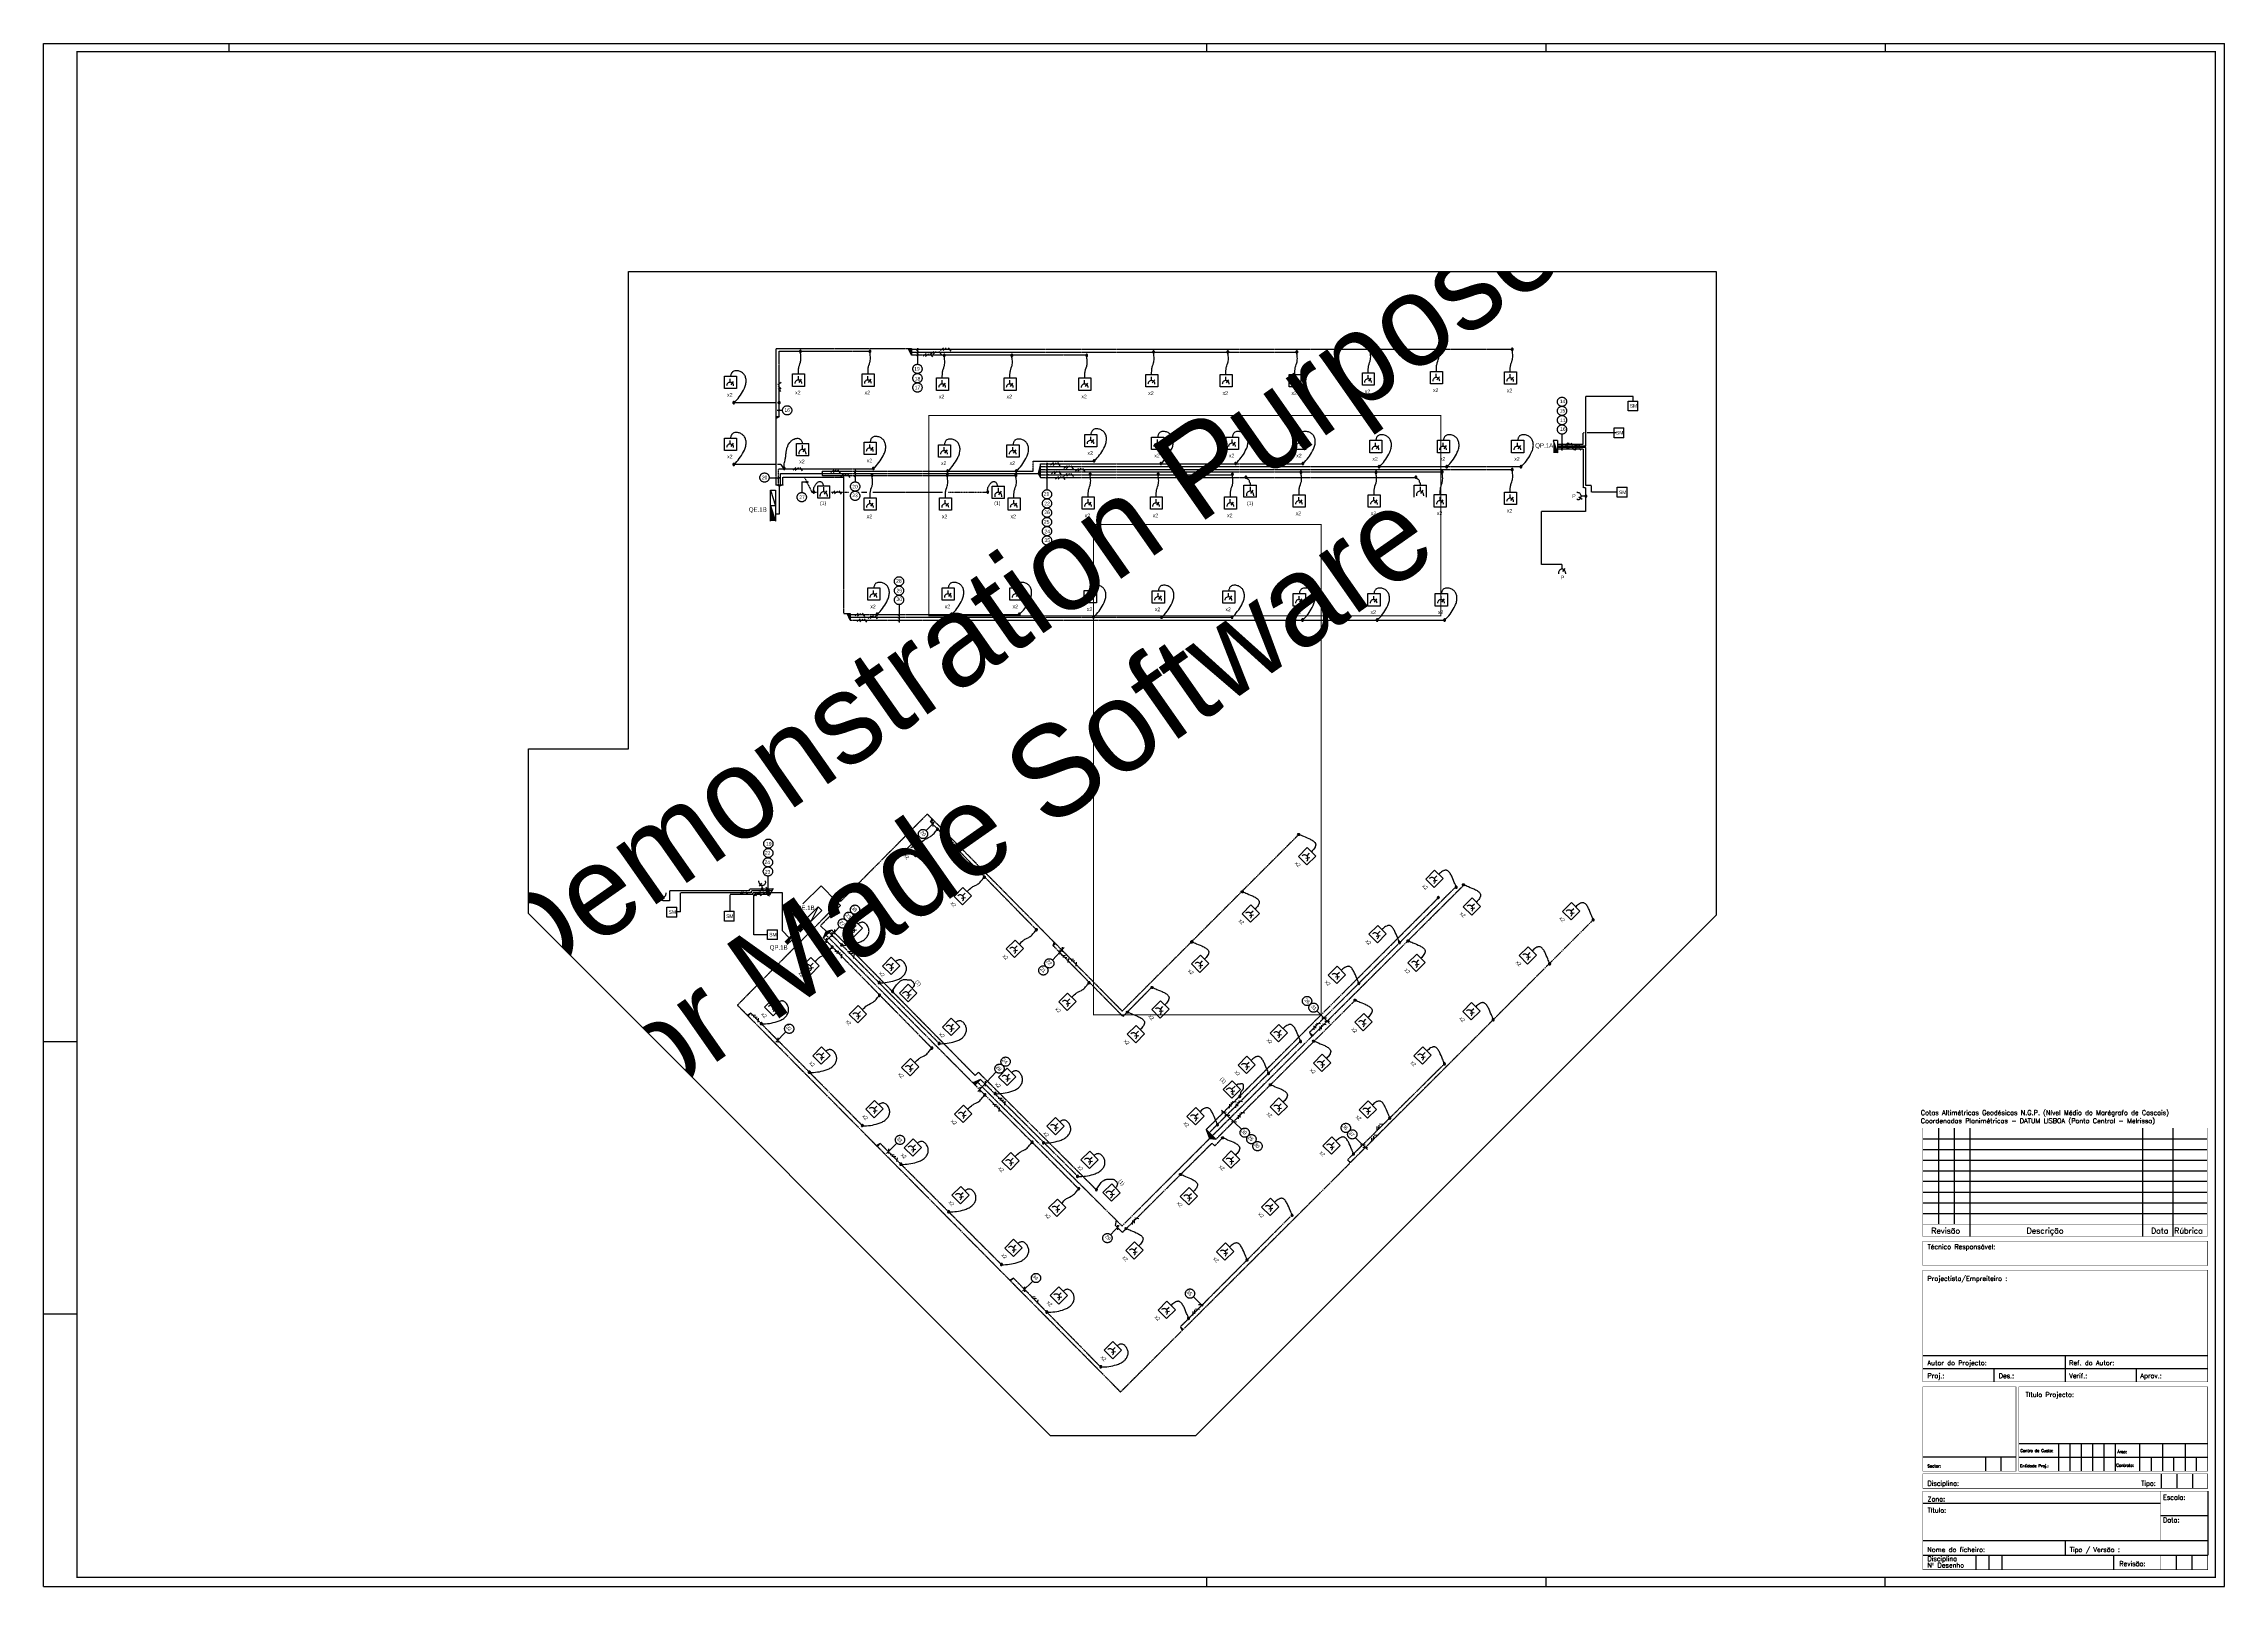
# Paper-space layout 'Electrical Plan' of a CAD drawing. Extents: x 0 to 1148, y 0 to 812.
# The model-space entities are those that its viewports show. They can reach past a viewport. Long polylines and large blocks are cut down to what shows.
import ezdxf
from ezdxf.enums import TextEntityAlignment as Align

# ---------------------------------------------------------------- set-up
doc = ezdxf.new("R2010")
doc.units = 0
doc.header["$MEASUREMENT"] = 0
for name, pattern in [('Center', [2, 1.25, -0.25, 0.25, -0.25]), ('Dash-Dot', [1, 0.5, -0.25, 0, -0.25]), ('Dashed', [0.75, 0.5, -0.25]), ('Solid', [0])]:
    doc.linetypes.add(name, pattern=pattern)
for name, color, linetype in [('Border', 5, 'Continuous'), ('RedLineLayer_ModelSpace', 7, 'Continuous'), ('Title block', 7, 'Continuous')]:
    doc.layers.add(name, color=color, linetype=linetype)
for name, color, linetype, lineweight in [('Connections', 7, 'Continuous', 25), ('Devices', 5, 'Continuous', 25), ('Wiring', 7, 'Continuous', 25)]:
    doc.layers.add(name, color=color, linetype=linetype, lineweight=lineweight)
doc.layers.add('Viewports', color=7, linetype='Solid', plot=False)
doc.styles.add('Roman Duplex', font='romand.shx')

# ---------------------------------------------------------------- blocks, each defined once
blk = doc.blocks.new('Bola')
at = {"layer": 'Connections', "color": 7, "linetype": 'Continuous', "const_width": 0.2}
blk.add_lwpolyline([(-0.1, 0, 1), (0.1, 0, 1)], format="xyb", close=True, dxfattribs=at)
at = {"layer": 'Connections', "color": 7, "linetype": 'Continuous'}
blk.add_circle((0, 0), 0.2, dxfattribs=at)
blk = doc.blocks.new('R3')
at = {"color": 0, "linetype": 'ByBlock', "lineweight": -2}
for p, q in [((-1.14, -0.49), (-1.14, -0.3)), ((-1.1, -0.62), (-0.97, -0.45))]:
    blk.add_line(p, q, dxfattribs=at)
blk.add_lwpolyline([(-1.44, -0.17), (-0.81, -0.17), (-0.81, -0.83), (-1.44, -0.83)], close=True, dxfattribs=at)
blk.add_arc((-1.14, -0.68), 0.184, 359.2185, 179.2185, dxfattribs=at)
at = {"color": 0, "linetype": 'ByBlock', "lineweight": -2, "start_tangent": (-0.841906, 0.539624), "end_tangent": (0, -1)}
blk.add_spline([(0, 0), (-0.25, 0.11), (-0.63, 0.26), (-0.99, 0.27), (-1.13, -0.17)], degree=3, dxfattribs=at)
at = {"layer": 'Devices', "linetype": 'ByBlock', "lineweight": -2, "xscale": -0.2510903654909433, "yscale": 0.2989553822111439, "zscale": 0.2510903654909365, "rotation": 89.21845245430656}
blk.add_blockref('Bola', (0, 0), dxfattribs=at)
at = {"color": 0, "linetype": 'ByBlock', "lineweight": -2}
blk.add_text('x2', height=0.194, rotation=359.2185, dxfattribs=at).set_placement((-1.31, -1.24))
blk = doc.blocks.new('R4')
at = {"color": 0, "linetype": 'ByBlock', "lineweight": -2}
for p, q in [((1.11, -0.49), (1.11, -0.3)), ((1.15, -0.62), (1.28, -0.45))]:
    blk.add_line(p, q, dxfattribs=at)
blk.add_lwpolyline([(0.81, -0.17), (1.44, -0.17), (1.44, -0.83), (0.81, -0.83)], close=True, dxfattribs=at)
blk.add_arc((1.11, -0.68), 0.184, 359.2185, 179.2185, dxfattribs=at)
at = {"color": 0, "linetype": 'ByBlock', "lineweight": -2, "start_tangent": (0.841906, 0.539624), "end_tangent": (0, -1)}
blk.add_spline([(0, 0), (0.25, 0.11), (0.63, 0.26), (0.99, 0.27), (1.12, -0.17)], degree=3, dxfattribs=at)
at = {"layer": 'Devices', "linetype": 'ByBlock', "lineweight": -2, "xscale": 0.2510903654909433, "yscale": 0.2989553822111439, "zscale": 0.2510903654909365, "rotation": 270.7815475456934}
blk.add_blockref('Bola', (0, 0), dxfattribs=at)
at = {"color": 0, "linetype": 'ByBlock', "lineweight": -2}
blk.add_text('x2', height=0.194, rotation=359.2185, dxfattribs=at).set_placement((0.94, -1.24))
blk = doc.blocks.new('R1')
at = {"color": 0, "linetype": 'ByBlock', "lineweight": -2}
for p, q in [((-0.18, 1.07), (-0.18, 1.26)), ((-0.14, 0.94), (-0.01, 1.12))]:
    blk.add_line(p, q, dxfattribs=at)
blk.add_lwpolyline([(-0.49, 1.39), (0.15, 1.39), (0.15, 0.74), (-0.49, 0.74)], close=True, dxfattribs=at)
blk.add_arc((-0.19, 0.89), 0.184, 359.2185, 179.2185, dxfattribs=at)
at = {"color": 0, "linetype": 'ByBlock', "lineweight": -2, "start_tangent": (0.685424, 0.728144), "end_tangent": (-0.106772, -0.994284)}
blk.add_spline([(0.02, 0), (0.29, 0.31), (0.51, 0.66), (0.65, 1.08), (0.57, 1.45), (0.29, 1.66), (-0.07, 1.62), (-0.17, 1.39)], degree=3, dxfattribs=at)
at = {"layer": 'Devices', "linetype": 'ByBlock', "lineweight": -2, "xscale": -0.2510903654909363, "yscale": 0.2989553822111439, "zscale": 0.2510903654909365, "rotation": 359.2184524543058}
blk.add_blockref('Bola', (0, 0), dxfattribs=at)
at = {"color": 0, "linetype": 'ByBlock', "lineweight": -2}
blk.add_text('x2', height=0.194, rotation=359.2185, dxfattribs=at).set_placement((-0.35, 0.32))
blk = doc.blocks.new('R2')
at = {"color": 0, "linetype": 'ByBlock', "lineweight": -2}
for p, q in [((-0.11, -1.51), (-0.11, -1.31)), ((-0.07, -1.63), (0.06, -1.46))]:
    blk.add_line(p, q, dxfattribs=at)
blk.add_lwpolyline([(-0.41, -1.18), (0.22, -1.18), (0.22, -1.84), (-0.41, -1.84)], close=True, dxfattribs=at)
blk.add_arc((-0.11, -1.69), 0.184, 359.2185, 179.2185, dxfattribs=at)
at = {"color": 0, "linetype": 'ByBlock', "lineweight": -2, "start_tangent": (0, 1), "end_tangent": (0, 1)}
blk.add_spline([(-0.1, -1.18), (-0.08, -0.82), (0.02, -0.48), (0.02, -0.21), (0, 0)], degree=3, dxfattribs=at)
at = {"layer": 'Devices', "linetype": 'ByBlock', "lineweight": -2, "xscale": -0.2510903654909363, "yscale": 0.2989553822111439, "zscale": 0.2510903654909365, "rotation": 359.2184524543058}
blk.add_blockref('Bola', (0, 0), dxfattribs=at)
at = {"color": 0, "linetype": 'ByBlock', "lineweight": -2}
blk.add_text('x2', height=0.194, rotation=359.2185, dxfattribs=at).set_placement((-0.28, -2.26))

msp = doc.modelspace()

# ---------------------------------------------------------------- linework, layer by layer
at = {"layer": 'Devices', "linetype": 'Center'}
for p, q in [((33.49, 63.31), (33.49, 66.74)), ((33.49, 66.74), (38.29, 66.74)), ((46.87, 60.96), (50.03, 60.96)), ((37.83, 59.32), (38.1, 59.32)), ((38.42, 59.32), (42.09, 59.32)), ((61.41, 30.89), (69.12, 38.56)), ((61.57, 30.71), (69.55, 38.66))]:
    msp.add_line(p, q, dxfattribs=at)
at = {"layer": 'Devices'}
for p, q in [((40.46, 66.54), (40.29, 66.89)), ((40.46, 66.89), (40.46, 66.54)), ((33.33, 63.3), (33.49, 63.3)), ((33.5, 63.31), (33.34, 63.2)), ((33.34, 63.31), (33.5, 63.31)), ((33.74, 60.57), (33.6, 60.77)), ((47.24, 60.81), (47.12, 60.3)), ((47.12, 60.3), (47.24, 60.09)), ((47.24, 60.09), (47.24, 60.81)), ((35.21, 59.32), (35.45, 59.32)), ((37.23, 52.58), (37.07, 52.93)), ((37.23, 52.93), (37.23, 52.58)), ((41.46, 41.97), (41.54, 42.13)), ((41.46, 41.97), (41.58, 42.08)), ((36.72, 37.9), (36.39, 37.57)), ((36.48, 37.81), (36.72, 37.9)), ((36.4, 37.58), (36.49, 37.82)), ((36.27, 36.28), (35.83, 35.86)), ((35.83, 35.86), (35.97, 36.2)), ((35.97, 36.2), (36.27, 36.28)), ((47.91, 35.44), (47.97, 35.63)), ((48.03, 35.57), (47.91, 35.44)), ((32, 31.9), (31.81, 31.8)), ((32, 31.9), (31.85, 31.75)), ((61.41, 30.89), (61.54, 30.68)), ((61.41, 30.89), (61.59, 30.73)), ((43.81, 28.62), (43.98, 28.79)), ((44.09, 28.41), (43.69, 28.24)), ((43.8, 28.12), (44.09, 28.41)), ((55.97, 25.77), (56.14, 25.3)), ((55.97, 25.77), (56.48, 25.26)), ((56.14, 25.3), (56.48, 25.26)), ((38.81, 25.04), (38.62, 24.93)), ((38.81, 25.04), (38.67, 24.89)), ((63.41, 24.18), (63.56, 24.04)), ((51.19, 20.72), (51.24, 21)), ((51.56, 20.36), (51.19, 20.72)), ((45.82, 17.96), (45.63, 17.85)), ((45.82, 17.96), (45.67, 17.81)), ((54.61, 15.39), (54.76, 15.25)), ((54.61, 15.39), (54.71, 15.2))]:
    msp.add_line(p, q, dxfattribs=at)
at = {"layer": 'Devices', "color": 7}
for p, q in [((40.82, 66.88), (40.72, 66.78)), ((40.82, 66.73), (40.72, 66.63)), ((40.82, 66.59), (40.72, 66.49)), ((40.77, 66.9), (40.77, 66.05)), ((33.39, 63.63), (33.67, 63.63)), ((33.53, 63.68), (33.44, 63.58)), ((74.7, 62.38), (74.7, 61.51)), ((47.64, 60.85), (47.54, 60.75)), ((47.59, 60.87), (47.59, 59.46)), ((74.75, 61.89), (74.65, 61.79)), ((74.75, 61.8), (74.65, 61.7)), ((74.75, 61.71), (74.65, 61.61)), ((74.75, 61.64), (74.65, 61.55)), ((32.96, 60.08), (33.5, 60.08)), ((33.48, 60.13), (33.38, 60.03)), ((34.68, 59.86), (35.03, 59.86)), ((34.68, 59.86), (34.68, 59.3)), ((34.99, 59.9), (34.9, 59.81)), ((37.54, 60.45), (37.44, 60.35)), ((37.54, 60.23), (37.44, 60.13)), ((37.49, 60.51), (37.49, 59.87)), ((47.64, 60.7), (47.54, 60.6)), ((47.64, 60.55), (47.54, 60.46)), ((47.64, 60.42), (47.54, 60.33)), ((47.64, 60.28), (47.54, 60.18)), ((47.64, 60.13), (47.54, 60.03)), ((39.85, 52.91), (39.75, 52.82)), ((39.8, 53.41), (39.8, 52.47)), ((39.85, 52.77), (39.75, 52.67)), ((39.85, 52.62), (39.75, 52.52)), ((41.65, 41.93), (41.23, 41.51)), ((41.58, 41.99), (41.58, 41.73)), ((32.89, 39.12), (32.9, 38.07)), ((32.79, 38.53), (32.98, 38.36)), ((32.79, 38.43), (32.98, 38.26)), ((32.79, 38.33), (32.98, 38.16)), ((32.79, 38.23), (32.98, 38.06)), ((36.67, 36.45), (35.89, 35.62)), ((35.99, 35.85), (35.99, 35.6)), ((36.26, 36.16), (36.26, 35.91)), ((36.41, 36.31), (36.41, 36.05)), ((48.49, 35.35), (47.88, 34.69)), ((48.27, 35.24), (48.27, 34.98)), ((48.39, 35.37), (48.39, 35.12)), ((61.8, 32.02), (62.47, 31.35)), ((62.05, 31.65), (62.3, 31.65)), ((62.21, 31.48), (62.47, 31.48)), ((33.85, 30.91), (33.31, 30.37)), ((33.42, 30.61), (33.42, 30.36)), ((44.92, 28.81), (43.95, 27.77)), ((44.06, 28), (44.06, 27.75)), ((44.33, 28.32), (44.33, 28.06)), ((56.77, 26.7), (57.02, 26.69)), ((56.78, 26.8), (57.83, 25.79)), ((56.95, 26.53), (57.21, 26.53)), ((57.3, 26.19), (57.56, 26.18)), ((63.83, 25.34), (64.46, 24.73)), ((39.68, 25.06), (39.14, 24.52)), ((39.25, 24.76), (39.25, 24.51)), ((64.09, 24.98), (64.34, 24.97)), ((64.21, 24.84), (64.47, 24.83)), ((51.39, 20.72), (50.94, 20.24)), ((51.3, 20.75), (51.3, 20.5)), ((46.84, 17.8), (46.3, 17.26)), ((46.4, 17.5), (46.4, 17.24)), ((55.3, 16.97), (55.79, 16.47)), ((55.57, 16.57), (55.83, 16.56))]:
    msp.add_line(p, q, dxfattribs=at)
at = {"layer": 'Devices', "linetype": 'Dashed'}
for p, q in [((33.28, 64.02), (31.12, 64.02)), ((33.49, 64.02), (33.4, 64.02)), ((33.28, 60.77), (31.12, 60.77)), ((33.6, 60.77), (33.4, 60.77))]:
    msp.add_line(p, q, dxfattribs=at)
at = {"layer": 'Devices', "linetype": 'Continuous'}
for p, q in [((78.18, 63.61), (78.18, 64.12)), ((78.18, 64.12), (78.69, 64.12)), ((78.69, 63.61), (78.18, 63.61)), ((78.69, 63.61), (78.69, 64.12)), ((77.44, 62.71), (77.96, 62.71)), ((77.44, 62.19), (77.44, 62.71)), ((77.96, 62.19), (77.44, 62.19)), ((77.96, 62.19), (77.96, 62.71)), ((34.4, 61.88), (35.05, 61.88)), ((34.4, 61.24), (34.4, 61.88)), ((35.05, 61.24), (34.4, 61.24)), ((34.53, 61.38), (34.53, 61.32)), ((34.71, 61.8), (34.71, 61.57)), ((34.75, 61.44), (34.88, 61.62)), ((34.9, 61.38), (34.9, 61.32)), ((35.05, 61.24), (35.05, 61.88)), ((35.52, 59.01), (35.52, 59.66)), ((35.52, 59.66), (36.16, 59.66)), ((36.16, 59.01), (35.52, 59.01)), ((35.64, 59.16), (35.64, 59.1)), ((35.83, 59.58), (35.83, 59.34)), ((35.87, 59.22), (36, 59.39)), ((36.01, 59.16), (36.01, 59.1)), ((36.16, 59.01), (36.16, 59.66)), ((44.71, 58.99), (44.71, 59.64)), ((44.71, 59.64), (45.36, 59.64)), ((45.36, 58.99), (44.71, 58.99)), ((44.84, 59.13), (44.84, 59.08)), ((45.02, 59.55), (45.02, 59.32)), ((45.06, 59.19), (45.19, 59.37)), ((45.2, 59.13), (45.2, 59.08)), ((45.36, 58.99), (45.36, 59.64)), ((57.96, 59.69), (58.61, 59.69)), ((57.96, 59.05), (57.96, 59.69)), ((58.61, 59.05), (57.96, 59.05)), ((58.09, 59.19), (58.09, 59.13)), ((58.28, 59.61), (58.28, 59.38)), ((58.32, 59.25), (58.44, 59.42)), ((58.46, 59.19), (58.46, 59.13)), ((58.61, 59.05), (58.61, 59.69)), ((66.91, 59.05), (66.91, 59.69)), ((66.91, 59.69), (67.56, 59.69)), ((67.04, 59.19), (67.04, 59.13)), ((67.23, 59.61), (67.23, 59.38)), ((67.27, 59.25), (67.39, 59.42)), ((67.41, 59.19), (67.41, 59.13)), ((67.56, 59.05), (67.56, 59.69)), ((75.53, 59.3), (75.48, 59.3)), ((75.53, 58.93), (75.48, 58.93)), ((75.59, 59.07), (75.77, 58.95)), ((75.98, 59.11), (75.72, 59.11)), ((77.61, 59.06), (77.61, 59.58)), ((77.61, 59.58), (78.13, 59.58)), ((78.13, 59.06), (77.61, 59.06)), ((78.13, 59.06), (78.13, 59.58)), ((74.7, 55.52), (74.7, 55.26)), ((74.74, 55.14), (74.87, 55.31)), ((74.51, 55.08), (74.51, 55.02)), ((74.88, 55.08), (74.88, 55.02)), ((27.17, 38.18), (27.17, 38.24)), ((27.31, 38.13), (27.18, 37.95)), ((27.35, 37.81), (27.35, 38)), ((27.54, 38.18), (27.54, 38.24)), ((32.42, 38.81), (32.42, 38.87)), ((32.56, 38.75), (32.43, 38.58)), ((32.6, 38.46), (32.6, 38.63)), ((32.78, 38.81), (32.78, 38.87)), ((27.58, 37.48), (28.1, 37.48)), ((27.58, 36.96), (27.58, 37.48)), ((28.1, 36.96), (27.58, 36.96)), ((28.1, 36.96), (28.1, 37.48)), ((30.61, 36.74), (30.61, 37.26)), ((30.61, 37.26), (31.12, 37.26)), ((31.12, 36.74), (30.61, 36.74)), ((31.12, 36.74), (31.12, 37.26)), ((38.35, 37.86), (38.31, 37.82)), ((32.88, 35.78), (32.88, 36.29)), ((32.88, 36.29), (33.4, 36.29)), ((33.4, 35.78), (32.88, 35.78)), ((33.4, 35.78), (33.4, 36.29)), ((39.83, 32.96), (40.29, 33.42)), ((40.29, 33.42), (40.74, 32.95)), ((40.28, 32.5), (39.83, 32.96)), ((40.02, 32.97), (39.98, 32.93)), ((40.22, 32.85), (40.44, 32.88)), ((40.28, 32.71), (40.24, 32.67)), ((40.45, 33.14), (40.28, 32.97)), ((40.28, 32.5), (40.74, 32.95)), ((56.87, 27.89), (57.33, 28.34)), ((57.32, 27.42), (56.87, 27.89)), ((57.06, 27.9), (57.02, 27.86)), ((57.26, 27.78), (57.47, 27.81)), ((57.49, 28.06), (57.32, 27.9)), ((57.32, 27.42), (57.78, 27.88)), ((57.33, 28.34), (57.78, 27.88)), ((57.4, 27.65), (57.35, 27.61)), ((50.53, 22.46), (51, 22.92)), ((50.98, 22), (50.53, 22.46)), ((50.73, 22.47), (50.68, 22.43)), ((50.92, 22.35), (51.14, 22.38)), ((50.98, 22.21), (50.94, 22.17)), ((50.98, 22), (51.45, 22.45)), ((51.15, 22.64), (50.99, 22.47)), ((51, 22.92), (51.45, 22.45))]:
    msp.add_line(p, q, dxfattribs=at)
at = {"layer": 'Devices', "color": 1}
for p, q in [((74.46, 62.04), (74.24, 62.04)), ((74.24, 62.04), (74.46, 61.39)), ((33.03, 57.8), (33.03, 59.42)), ((33.03, 59.42), (33.3, 59.42)), ((33.03, 59.42), (33.3, 58.61)), ((33.03, 58.61), (33.3, 57.8)), ((33.3, 58.61), (33.03, 58.61)), ((33.3, 59.42), (33.3, 57.8)), ((34.39, 36.36), (35.55, 37.49)), ((35.74, 37.3), (34.58, 36.17)), ((34.97, 36.93), (34.58, 36.17)), ((35.16, 36.73), (34.97, 36.93)), ((35.55, 37.49), (35.16, 36.73)), ((35.55, 37.49), (35.74, 37.3)), ((34.23, 36.11), (33.92, 35.51)), ((34.38, 35.96), (34.23, 36.11))]:
    msp.add_line(p, q, dxfattribs=at)
at = {"layer": 'Devices', "linetype": 'Dash-Dot'}
for p, q in [((46.87, 60.42), (46.87, 60.96)), ((34.82, 60.11), (35.21, 59.32)), ((36.25, 59.32), (36.85, 59.32)), ((36.93, 59.32), (37.16, 59.32)), ((42.39, 59.32), (44.51, 59.32))]:
    msp.add_line(p, q, dxfattribs=at)
at = {"layer": 'Devices', "color": 5}
for p, q in [((34.73, 37.65), (35.71, 38.6)), ((35.71, 38.6), (36.5, 37.8)), ((34.2, 37.14), (34.36, 37.3)), ((34.7, 36.61), (34.2, 37.14)), ((34.01, 35.86), (33.66, 36.24))]:
    msp.add_line(p, q, dxfattribs=at)
at = {"layer": 'Devices', "color": 6, "linetype": 'Center'}
msp.add_line((36.72, 37.57), (35.66, 36.5), dxfattribs=at)
at = {"layer": 'Devices', "color": 6}
for p, q in [((36.43, 37.65), (36.51, 37.58)), ((36.55, 37.74), (36.72, 37.57)), ((36.65, 37.84), (36.72, 37.78)), ((35.66, 36.5), (36, 36.18))]:
    msp.add_line(p, q, dxfattribs=at)
at = {"layer": 'Devices'}
for points in [[(33.76, 60.55), (33.76, 60.65), (33.76, 60.73), (33.76, 60.81), (33.77, 60.88), (33.79, 60.94), (33.8, 61), (33.81, 61.06), (33.83, 61.11), (33.83, 61.15), (33.84, 61.2), (33.85, 61.24), (33.85, 61.29), (33.85, 61.33), (33.86, 61.37), (33.86, 61.41), (33.86, 61.46), (33.87, 61.5), (33.88, 61.55), (33.89, 61.59), (33.9, 61.64), (33.92, 61.69), (33.94, 61.73), (33.95, 61.78), (33.97, 61.82), (33.99, 61.86), (34.02, 61.89), (34.04, 61.93), (34.07, 61.96), (34.1, 61.99), (34.13, 62.02), (34.16, 62.04), (34.19, 62.07), (34.22, 62.09), (34.26, 62.11), (34.29, 62.12), (34.33, 62.14), (34.37, 62.15), (34.41, 62.15), (34.44, 62.16), (34.48, 62.16), (34.52, 62.15), (34.55, 62.14), (34.59, 62.12), (34.62, 62.1), (34.65, 62.06), (34.67, 62.02), (34.7, 61.96), (34.71, 61.89)], [(35.31, 59.32), (35.3, 59.39), (35.3, 59.45), (35.31, 59.5), (35.31, 59.53), (35.32, 59.57), (35.33, 59.59), (35.35, 59.62), (35.36, 59.64), (35.37, 59.66), (35.39, 59.69), (35.4, 59.71), (35.42, 59.74), (35.43, 59.76), (35.45, 59.78), (35.47, 59.8), (35.49, 59.82), (35.51, 59.84), (35.53, 59.85), (35.55, 59.86), (35.57, 59.87), (35.6, 59.88), (35.62, 59.88), (35.64, 59.88), (35.66, 59.88), (35.69, 59.87), (35.71, 59.86), (35.73, 59.84), (35.75, 59.82), (35.77, 59.79), (35.79, 59.75), (35.81, 59.71), (35.83, 59.65)], [(44.47, 59.32), (44.47, 59.39), (44.46, 59.45), (44.47, 59.5), (44.47, 59.53), (44.48, 59.57), (44.49, 59.59), (44.51, 59.62), (44.52, 59.64), (44.53, 59.66), (44.55, 59.69), (44.56, 59.71), (44.58, 59.74), (44.59, 59.76), (44.61, 59.78), (44.63, 59.8), (44.65, 59.82), (44.67, 59.84), (44.69, 59.85), (44.71, 59.86), (44.73, 59.87), (44.76, 59.88), (44.78, 59.88), (44.8, 59.88), (44.83, 59.88), (44.85, 59.87), (44.87, 59.86), (44.89, 59.84), (44.91, 59.82), (44.93, 59.79), (44.95, 59.75), (44.97, 59.71), (44.99, 59.65)], [(58.06, 60.08), (58.13, 60.04), (58.18, 60), (58.21, 59.97), (58.23, 59.94), (58.23, 59.92), (58.23, 59.9), (58.23, 59.88), (58.24, 59.86), (58.25, 59.85), (58.26, 59.83), (58.27, 59.81), (58.28, 59.79), (58.29, 59.77), (58.29, 59.75), (58.28, 59.72), (58.26, 59.69)], [(67.01, 60.08), (67.08, 60.04), (67.13, 60), (67.16, 59.97), (67.18, 59.94), (67.18, 59.92), (67.18, 59.9), (67.18, 59.88), (67.19, 59.86), (67.2, 59.85), (67.21, 59.83), (67.22, 59.81), (67.23, 59.79), (67.24, 59.77), (67.24, 59.75), (67.23, 59.72), (67.21, 59.69)], [(39.44, 33.05), (39.58, 33.26), (39.67, 33.39), (39.75, 33.48), (39.82, 33.55), (39.88, 33.6), (39.94, 33.64), (40, 33.65), (40.04, 33.67), (40.08, 33.67), (40.12, 33.67), (40.15, 33.67), (40.18, 33.67), (40.2, 33.67), (40.23, 33.66), (40.25, 33.66), (40.26, 33.66), (40.28, 33.66), (40.3, 33.66), (40.32, 33.66), (40.33, 33.66), (40.35, 33.66), (40.36, 33.66), (40.38, 33.66), (40.4, 33.65), (40.42, 33.65), (40.44, 33.63), (40.46, 33.62), (40.48, 33.6), (40.5, 33.58), (40.52, 33.56), (40.54, 33.54), (40.55, 33.51), (40.57, 33.49), (40.59, 33.46), (40.59, 33.43), (40.6, 33.4), (40.59, 33.36), (40.57, 33.31), (40.54, 33.26), (40.5, 33.21)], [(57.75, 27.54), (57.77, 27.59), (57.78, 27.63), (57.79, 27.67), (57.8, 27.69), (57.8, 27.72), (57.8, 27.74), (57.81, 27.75), (57.81, 27.77), (57.82, 27.78), (57.83, 27.8), (57.84, 27.81), (57.85, 27.82), (57.87, 27.84), (57.88, 27.85), (57.89, 27.87), (57.91, 27.88), (57.92, 27.9), (57.92, 27.92), (57.93, 27.94), (57.94, 27.96), (57.94, 27.98), (57.94, 28), (57.94, 28.02), (57.94, 28.04), (57.94, 28.06), (57.94, 28.08), (57.94, 28.1), (57.93, 28.12), (57.93, 28.13), (57.92, 28.15), (57.91, 28.16), (57.9, 28.17), (57.89, 28.18), (57.88, 28.18), (57.86, 28.18), (57.85, 28.18), (57.83, 28.18), (57.82, 28.18), (57.8, 28.18), (57.78, 28.18), (57.76, 28.17), (57.74, 28.17), (57.72, 28.17), (57.7, 28.17), (57.68, 28.16), (57.66, 28.16), (57.64, 28.16), (57.63, 28.15), (57.61, 28.14), (57.6, 28.14), (57.59, 28.13), (57.58, 28.12), (57.58, 28.11), (57.57, 28.11), (57.57, 28.1), (57.57, 28.1)], [(50.18, 22.61), (50.28, 22.76), (50.37, 22.89), (50.45, 22.98), (50.52, 23.05), (50.59, 23.1), (50.65, 23.14), (50.7, 23.15), (50.74, 23.17), (50.78, 23.17), (50.82, 23.17), (50.85, 23.17), (50.88, 23.17), (50.91, 23.17), (50.93, 23.16), (50.95, 23.16), (50.97, 23.16), (50.98, 23.16), (51, 23.16), (51.02, 23.16), (51.03, 23.16), (51.05, 23.16), (51.07, 23.16), (51.08, 23.16), (51.1, 23.15), (51.12, 23.15), (51.14, 23.13), (51.16, 23.12), (51.18, 23.1), (51.2, 23.08), (51.22, 23.06), (51.24, 23.04), (51.26, 23.01), (51.27, 22.99), (51.29, 22.96), (51.3, 22.93), (51.3, 22.9), (51.29, 22.86), (51.27, 22.81), (51.24, 22.76), (51.2, 22.71)]]:
    msp.add_lwpolyline(points, dxfattribs=at)
at = {"layer": 'Devices', "color": 7}
for centre in [(40.77, 65.81), (40.77, 65.32), (40.77, 64.83), (74.7, 64.08), (33.91, 63.63), (74.7, 63.6), (74.7, 63.11), (74.7, 62.62), (32.72, 60.09), (37.49, 59.62), (34.68, 59.06), (37.49, 59.13), (47.59, 59.21), (47.59, 58.73), (47.59, 58.24), (47.59, 57.75), (47.59, 57.27), (47.59, 56.78), (39.8, 54.63), (39.8, 54.14), (39.8, 53.65), (41.06, 41.33), (32.92, 40.33), (32.92, 40.82), (32.9, 39.84), (32.9, 39.36), (36.84, 36.62), (37.16, 36.98), (37.48, 37.35), (47.71, 34.52), (47.4, 34.15), (61.28, 32.54), (61.62, 32.19), (34.02, 31.08), (45.09, 28.98), (45.41, 29.35), (39.85, 25.23), (58, 25.61), (58.35, 25.27), (63.32, 25.86), (63.66, 25.52), (58.67, 24.9), (50.77, 20.06), (47.01, 17.96), (55.12, 17.14)]:
    msp.add_circle(centre, 0.244, dxfattribs=at)
at = {"layer": 'Devices', "linetype": 'Continuous'}
for centre, start, end in [((34.71, 61.38), 0, 180), ((35.83, 59.16), 0, 180), ((45.02, 59.13), 0, 180), ((58.28, 59.19), 0, 180), ((67.23, 59.19), 0, 180), ((75.53, 59.11), 270, 90), ((74.7, 55.08), 0, 180), ((27.35, 38.18), 180, 0), ((32.6, 38.81), 180, 0), ((40.15, 32.84), 314.2185, 134.2185), ((57.19, 27.77), 314.2185, 134.2185), ((50.85, 22.34), 314.2185, 134.2185)]:
    msp.add_arc(centre, 0.184, start, end, dxfattribs=at)
at = {"layer": 'Devices'}
for points in [[(40.29, 66.89), (40.46, 66.89), (40.46, 66.54)], [(33.34, 63.2), (33.5, 63.31), (33.34, 63.31)], [(47.24, 60.81), (47.12, 60.3), (47.24, 60.09)], [(37.07, 52.93), (37.23, 52.93), (37.23, 52.58)], [(41.46, 41.97), (41.54, 42.13), (41.58, 42.08)], [(36.72, 37.9), (36.39, 37.57), (36.48, 37.81)], [(36.27, 36.28), (35.83, 35.86), (35.97, 36.2)], [(47.92, 35.44), (48.03, 35.57), (47.97, 35.63)], [(32, 31.9), (31.85, 31.75), (31.81, 31.8)], [(61.41, 30.89), (61.54, 30.68), (61.59, 30.73)], [(44.09, 28.41), (43.69, 28.24), (43.8, 28.12)], [(55.97, 25.77), (56.14, 25.3), (56.48, 25.26)], [(38.81, 25.04), (38.67, 24.89), (38.62, 24.93)], [(63.41, 24.18), (63.56, 24.04), (63.52, 23.99)], [(45.82, 17.96), (45.67, 17.81), (45.63, 17.85)], [(54.61, 15.39), (54.76, 15.25), (54.71, 15.2)]]:
    msp.add_solid(points, dxfattribs=at)
at = {"layer": 'Devices', "color": 1}
for points in [[(74.24, 62.04), (74.24, 61.39), (74.46, 61.39)], [(33.03, 58.61), (33.03, 57.8), (33.3, 57.8)], [(34.97, 36.93), (34.39, 36.36), (34.58, 36.17)], [(34.23, 36.11), (33.77, 35.66), (33.92, 35.51)]]:
    msp.add_solid(points, dxfattribs=at)
at = {"layer": 'RedLineLayer_ModelSpace', "color": 1, "const_width": 0.0514}
for points in [[(41.37, 63.35), (68.33, 63.35), (68.33, 52.81), (41.37, 52.81), (41.37, 63.35)], [(50.04, 57.62), (62.03, 57.62), (62.03, 31.81), (50.04, 31.81), (50.04, 57.62)]]:
    msp.add_lwpolyline(points, close=True, dxfattribs=at)
at = {"layer": 'Wiring', "color": 6, "linetype": 'Center'}
for p, q in [((33.34, 59.7), (33.34, 66.89)), ((33.34, 66.89), (40.46, 66.89)), ((33.56, 60.3), (35.77, 60.3)), ((33.68, 60.11), (36.89, 60.11)), ((35.77, 60.3), (47.24, 60.3)), ((36.89, 52.93), (36.89, 60.11)), ((41.29, 42.38), (36.72, 37.78)), ((41.29, 42.38), (48.03, 35.57)), ((36.51, 37.58), (31.29, 32.32)), ((35.97, 36), (43.8, 28.12)), ((31.29, 32.32), (51.46, 11.96)), ((61.57, 30.71), (51.54, 20.7)), ((43.94, 28.26), (51.54, 20.7)), ((63.51, 23.98), (51.46, 11.96))]:
    msp.add_line(p, q, dxfattribs=at)
at = {"layer": 'Wiring', "linetype": 'Center'}
for p, q in [((40.42, 66.84), (72.08, 66.84)), ((40.42, 66.69), (60.77, 66.69)), ((40.45, 66.55), (49.66, 66.55)), ((33.45, 60.55), (38.44, 60.55)), ((35.77, 60.42), (46.87, 60.42)), ((35.77, 60.2), (45.93, 60.2)), ((47.24, 60.81), (61.03, 60.81)), ((47.24, 60.67), (72.54, 60.67)), ((47.24, 60.52), (72.09, 60.52)), ((47.24, 60.39), (68.35, 60.39)), ((47.24, 60.24), (57.28, 60.24)), ((47.24, 60.09), (66.94, 60.09)), ((48.64, 60.71), (48.48, 60.57)), ((48.65, 60.3), (48.49, 60.17)), ((48.76, 60.7), (48.6, 60.56)), ((48.77, 60.3), (48.62, 60.16)), ((37.2, 52.88), (46.11, 52.88)), ((37.2, 52.74), (57.33, 52.74)), ((37.23, 52.59), (68.52, 52.59)), ((41.46, 41.97), (47, 36.32)), ((51.55, 32.01), (60.88, 41.34)), ((55.97, 25.77), (68.2, 37.98)), ((63.56, 24.04), (76.32, 36.79)), ((35.83, 35.86), (41.51, 30.08)), ((36.11, 36.17), (41.92, 30.3)), ((36.26, 36.28), (43.81, 28.62)), ((47.92, 35.44), (51.59, 31.73)), ((48.03, 35.57), (51.55, 32.01)), ((51.59, 31.73), (53.08, 33.24)), ((56.48, 25.26), (63.83, 32.6)), ((32, 31.9), (37.89, 25.96)), ((56.13, 25.61), (60.94, 30.43)), ((43.98, 28.79), (50.18, 22.61)), ((63.41, 24.18), (68.51, 29.23)), ((43.8, 28.12), (49.22, 22.69)), ((44.09, 28.41), (49.18, 23.34)), ((38.81, 25.04), (45.21, 18.65)), ((54.61, 15.39), (60.51, 21.3)), ((45.82, 17.96), (50.42, 13.27))]:
    msp.add_line(p, q, dxfattribs=at)
at = {"layer": 'Wiring'}
for p, q in [((41.23, 66.62), (41.07, 66.48)), ((41.36, 66.61), (41.2, 66.47)), ((41.43, 66.62), (41.56, 66.45)), ((41.64, 66.72), (41.48, 66.59)), ((41.76, 66.72), (41.6, 66.58)), ((41.9, 66.73), (42.03, 66.56)), ((42.15, 66.91), (41.99, 66.78)), ((42.28, 66.91), (42.12, 66.77)), ((42.39, 66.91), (42.52, 66.75)), ((33.42, 64.99), (33.59, 65.11)), ((33.43, 64.78), (33.56, 64.62)), ((33.44, 64.91), (33.57, 64.75)), ((47.94, 60.87), (47.78, 60.74)), ((48.07, 60.87), (47.91, 60.73)), ((48.14, 60.88), (48.27, 60.71)), ((75, 61.9), (74.89, 61.79)), ((75.04, 61.72), (74.93, 61.6)), ((75.07, 61.9), (74.96, 61.79)), ((75.11, 61.71), (75, 61.6)), ((75.16, 61.9), (75.26, 61.79)), ((75.2, 61.71), (75.3, 61.6)), ((75.42, 61.83), (75.32, 61.71)), ((75.43, 61.64), (75.33, 61.53)), ((75.49, 61.82), (75.39, 61.71)), ((75.5, 61.64), (75.4, 61.53)), ((75.58, 61.82), (75.69, 61.71)), ((75.59, 61.64), (75.7, 61.53)), ((34.37, 60.62), (34.22, 60.48)), ((34.5, 60.61), (34.34, 60.47)), ((34.58, 60.62), (34.7, 60.45)), ((36.37, 60.49), (36.21, 60.36)), ((36.5, 60.48), (36.34, 60.35)), ((36.57, 60.49), (36.7, 60.33)), ((36.88, 60.26), (36.72, 60.12)), ((37.01, 60.25), (36.85, 60.12)), ((37.09, 60.26), (37.21, 60.1)), ((47.99, 60.42), (47.83, 60.29)), ((48.12, 60.41), (47.96, 60.28)), ((48.2, 60.15), (48.04, 60.01)), ((48.33, 60.14), (48.17, 60)), ((48.19, 60.43), (48.32, 60.26)), ((48.4, 60.15), (48.53, 59.98)), ((48.84, 60.71), (48.96, 60.54)), ((48.85, 60.31), (48.98, 60.14)), ((49.25, 60.57), (49.09, 60.43)), ((49.38, 60.56), (49.22, 60.42)), ((49.46, 60.57), (49.58, 60.4)), ((36.43, 59.38), (36.28, 59.25)), ((36.56, 59.38), (36.4, 59.24)), ((36.64, 59.39), (36.76, 59.22)), ((37.65, 52.95), (37.49, 52.81)), ((37.78, 52.94), (37.62, 52.8)), ((37.86, 52.95), (37.98, 52.78)), ((38.33, 52.82), (38.17, 52.68)), ((38.53, 52.82), (38.65, 52.65)), ((37.76, 52.65), (37.6, 52.51)), ((37.89, 52.64), (37.73, 52.5)), ((37.96, 52.65), (38.09, 52.48)), ((38.45, 52.81), (38.29, 52.67)), ((42.58, 40.96), (42.37, 40.97)), ((42.66, 40.87), (42.45, 40.88)), ((42.72, 40.82), (42.7, 40.61)), ((31.55, 38.28), (31.44, 38.17)), ((31.62, 38.28), (31.52, 38.17)), ((31.71, 38.28), (31.82, 38.17)), ((32.27, 38.19), (32.17, 38.08)), ((32.34, 38.19), (32.24, 38.08)), ((32.46, 38.28), (32.35, 38.17)), ((32.53, 38.28), (32.42, 38.17)), ((32.43, 38.19), (32.54, 38.08)), ((32.62, 38.28), (32.72, 38.17)), ((37.04, 35.65), (36.84, 35.66)), ((36.64, 35.14), (36.43, 35.15)), ((36.72, 35.05), (36.51, 35.06)), ((36.78, 35), (36.76, 34.79)), ((37.13, 35.55), (36.92, 35.57)), ((37.29, 35.12), (37.08, 35.13)), ((37.37, 35.02), (37.16, 35.04)), ((37.19, 35.51), (37.17, 35.3)), ((37.43, 34.98), (37.41, 34.77)), ((48.56, 34.92), (48.35, 34.93)), ((48.64, 34.82), (48.43, 34.84)), ((48.7, 34.78), (48.68, 34.57)), ((48.98, 34.73), (48.77, 34.74)), ((49.06, 34.63), (48.86, 34.65)), ((49.13, 34.59), (49.1, 34.38)), ((32.25, 31.78), (32.04, 31.79)), ((32.33, 31.68), (32.12, 31.7)), ((32.39, 31.64), (32.37, 31.43)), ((61.64, 31.24), (61.63, 31.03)), ((61.74, 31.32), (61.72, 31.11)), ((61.78, 31.38), (61.99, 31.36)), ((61.95, 31.19), (61.93, 30.98)), ((62.04, 31.27), (62.03, 31.06)), ((62.09, 31.34), (62.29, 31.31)), ((44.94, 27.08), (44.73, 27.09)), ((45.02, 26.98), (44.81, 27)), ((45.23, 27.4), (45.02, 27.41)), ((45.08, 26.94), (45.06, 26.73)), ((45.31, 27.3), (45.1, 27.32)), ((45.37, 27.26), (45.35, 27.05)), ((57.19, 27.11), (57.18, 26.9)), ((57.28, 27.19), (57.27, 26.98)), ((57.33, 27.25), (57.54, 27.23)), ((57.54, 27.13), (57.52, 26.92)), ((57.63, 27.22), (57.62, 27.01)), ((57.66, 26.54), (57.65, 26.33)), ((57.67, 27.28), (57.88, 27.25)), ((57.75, 26.62), (57.74, 26.41)), ((57.8, 26.69), (58.01, 26.66)), ((64.68, 25.34), (64.67, 25.13)), ((64.77, 25.43), (64.76, 25.22)), ((64.82, 25.49), (65.03, 25.47)), ((64.96, 25.93), (64.95, 25.72)), ((65.06, 26.01), (65.04, 25.81)), ((65.1, 26.08), (65.31, 26.05)), ((39.55, 24.43), (39.34, 24.45)), ((39.63, 24.34), (39.43, 24.35)), ((39.7, 24.29), (39.67, 24.09)), ((52.09, 20.98), (52.07, 20.77)), ((52.18, 21.06), (52.17, 20.85)), ((52.22, 21.12), (52.43, 21.1)), ((46.96, 16.96), (46.75, 16.97)), ((47.04, 16.86), (46.83, 16.88)), ((47.1, 16.82), (47.08, 16.61)), ((55.27, 16.2), (55.25, 15.99)), ((55.36, 16.28), (55.35, 16.07)), ((55.41, 16.34), (55.61, 16.32))]:
    msp.add_line(p, q, dxfattribs=at)
at = {"layer": 'Wiring', "linetype": 'Dashed'}
for p, q in [((78.44, 64.36), (75.95, 64.36)), ((75.95, 61.75), (75.95, 64.36)), ((78.44, 64.12), (78.44, 64.36)), ((75.82, 61.83), (75.82, 62.44)), ((75.89, 62.44), (75.82, 62.44)), ((77.56, 62.44), (76, 62.44)), ((75.82, 61.83), (74.46, 61.83)), ((75.95, 61.75), (74.46, 61.75)), ((75.95, 61.67), (74.46, 61.67)), ((75.83, 61.59), (74.46, 61.59)), ((75.83, 59.55), (75.83, 61.59)), ((75.95, 59.68), (75.95, 61.67)), ((75.96, 59.55), (75.83, 59.55)), ((76.25, 59.68), (75.95, 59.68)), ((75.96, 58.31), (75.96, 59.55)), ((76.25, 59.32), (76.25, 59.68)), ((77.61, 59.32), (76.25, 59.32)), ((73.62, 55.52), (73.62, 58.31)), ((75.96, 58.31), (73.62, 58.31)), ((74.7, 55.52), (73.62, 55.52)), ((27.74, 37.81), (27.74, 38.33)), ((31.93, 38.33), (27.74, 38.33)), ((28.29, 37.24), (28.29, 38.23)), ((32.04, 38.23), (28.29, 38.23)), ((30.91, 37.26), (30.91, 38.14)), ((32.1, 38.14), (30.91, 38.14)), ((31.93, 38.33), (31.93, 38.43)), ((33.16, 38.43), (31.93, 38.43)), ((33.1, 38.33), (32.04, 38.33)), ((32.04, 38.23), (32.04, 38.33)), ((33.05, 38.24), (32.1, 38.24)), ((32.1, 38.14), (32.1, 38.24)), ((33.01, 38.14), (32.16, 38.14)), ((32.16, 36.03), (32.16, 38.14)), ((27.74, 37.81), (27.35, 37.81)), ((28.29, 37.24), (28.1, 37.24)), ((32.88, 36.03), (32.16, 36.03))]:
    msp.add_line(p, q, dxfattribs=at)
at = {"layer": 'Wiring', "color": 1}
for p, q in [((74.46, 62.04), (74.46, 61.39)), ((34.38, 35.96), (33.92, 35.51))]:
    msp.add_line(p, q, dxfattribs=at)
at = {"layer": 'Wiring', "color": 5}
for p, q in [((33.51, 59.64), (33.32, 59.7)), ((33.32, 59.7), (33.7, 59.7)), ((33.7, 59.7), (33.51, 59.64)), ((33.51, 58.18), (33.51, 59.7)), ((33.3, 58.18), (33.51, 58.18)), ((33.66, 38.23), (33.05, 38.23)), ((33.66, 36.24), (33.66, 38.23))]:
    msp.add_line(p, q, dxfattribs=at)
at = {"layer": 'Wiring', "linetype": 'Dash-Dot'}
msp.add_line((33.45, 59.7), (33.45, 60.55), dxfattribs=at)
at = {"layer": 'Wiring', "color": 6}
for p, q in [((33.56, 59.7), (33.56, 60.3)), ((33.68, 59.7), (33.68, 60.11)), ((35.77, 60.42), (35.73, 60.3)), ((35.73, 60.3), (35.77, 60.2)), ((35.77, 60.2), (35.77, 60.42)), ((36.89, 52.93), (37.23, 52.93)), ((33.18, 38.47), (32.99, 38.11))]:
    msp.add_line(p, q, dxfattribs=at)
at = {"layer": 'Wiring', "linetype": 'Center'}
msp.add_lwpolyline([(51.56, 20.36), (56.27, 25.05), (56.43, 24.92), (56.83, 25.34)], dxfattribs=at)
at = {"layer": 'Wiring', "color": 5}
msp.add_solid([(33.32, 59.7), (33.7, 59.7), (33.51, 59.64)], dxfattribs=at)
at = {"layer": 'Wiring', "color": 6}
msp.add_solid([(35.77, 60.42), (35.77, 60.2), (35.73, 60.3)], dxfattribs=at)

# ---------------------------------------------------------------- block references
at = {"layer": 'Devices'}
for name, p in [('R2', (34.61, 66.73)), ('R2', (38.27, 66.73)), ('R2', (53.2, 66.7)), ('R2', (57.11, 66.7)), ('R2', (60.74, 66.7)), ('R2', (64.6, 66.79)), ('R2', (68.19, 66.86)), ('R2', (72.08, 66.84)), ('R1', (31.1, 64.03)), ('R2', (42.18, 66.52)), ('R2', (45.74, 66.52)), ('R2', (49.68, 66.52)), ('R1', (31.1, 60.78)), ('R1', (38.45, 60.57)), ('R1', (42.36, 60.43)), ('R1', (45.97, 60.43)), ('R1', (50.07, 60.97)), ('R1', (53.59, 60.83)), ('R1', (57.52, 60.83)), ('R1', (61.06, 60.83)), ('R1', (65.07, 60.66)), ('R1', (68.63, 60.66)), ('R1', (72.54, 60.66)), ('R2', (38.38, 60.21)), ('R2', (42.34, 60.21)), ('R2', (45.95, 60.21)), ('R2', (49.86, 60.26)), ('R2', (53.44, 60.26)), ('R2', (57.35, 60.26)), ('R2', (60.96, 60.37)), ('R2', (64.91, 60.37)), ('R2', (68.39, 60.38)), ('R2', (72.08, 60.51)), ('R1', (38.64, 52.89)), ('R1', (42.56, 52.89)), ('R1', (46.13, 52.89)), ('R1', (50.04, 52.75)), ('R1', (53.62, 52.74)), ('R1', (57.33, 52.74)), ('R1', (61.04, 52.59)), ('R1', (64.97, 52.59)), ('R1', (68.52, 52.59))]:
    msp.add_blockref(name, p, dxfattribs=at)
at = {"layer": 'Devices', "xscale": -0.2510903654909349, "yscale": 0.2989553822111439, "zscale": 0.2510903654909365}
for p in [(33.49, 64.03), (33.76, 60.57), (58.06, 60.11), (67.01, 60.11), (35.31, 59.33), (44.47, 59.33), (75.96, 59.11)]:
    msp.add_blockref('Bola', p, dxfattribs=at)
at = {"layer": 'Devices', "rotation": 314.9999999999999}
for name, p in [('R2', (41.82, 41.58)), ('R4', (60.84, 41.31)), ('R2', (44.29, 39.06)), ('R3', (69.13, 38.53)), ('R4', (57.87, 38.29)), ('R4', (69.52, 38.66)), ('R3', (76.34, 36.82)), ('R1', (36.78, 35.49)), ('R3', (66.14, 35.62)), ('R2', (36.28, 35.38)), ('R2', (47.03, 36.29)), ('R4', (55.21, 35.65)), ('R4', (66.6, 35.7)), ('R3', (74.05, 34.5)), ('R1', (38.75, 33.51)), ('R3', (64, 33.47)), ('R2', (49.8, 33.5)), ('R4', (53.12, 33.25)), ('R1', (32.55, 31.35)), ('R2', (38.77, 32.84)), ('R4', (51.83, 31.95)), ('R4', (63.81, 32.58)), ('R3', (71.08, 31.56)), ('R1', (41.91, 30.3)), ('R3', (60.94, 30.41)), ('R1', (35.08, 28.79)), ('R2', (41.53, 30.06)), ('R3', (59.25, 28.73)), ('R4', (61.63, 30.43)), ('R3', (68.51, 29.23)), ('R1', (44.86, 27.67)), ('R2', (44.32, 27.6)), ('R4', (59.35, 28.13)), ('R3', (65.63, 26.38)), ('R1', (37.87, 25.98)), ('R1', (47.4, 25.08)), ('R3', (56.56, 26.03)), ('R1', (39.9, 23.95)), ('R2', (46.81, 25.11)), ('R4', (56.84, 25.34)), ('R3', (63.72, 24.49)), ('R1', (49.2, 23.31)), ('R1', (42.41, 21.45)), ('R2', (49.26, 22.66)), ('R4', (54.62, 23.41)), ('R3', (60.49, 21.26)), ('R4', (51.75, 20.56)), ('R1', (45.19, 18.67)), ('R3', (58.12, 18.91)), ('R1', (47.58, 16.17)), ('R3', (55.04, 15.84)), ('R1', (50.42, 13.29))]:
    msp.add_blockref(name, p, dxfattribs=at)
at = {"layer": 'Devices', "xscale": -0.2510903654909371, "yscale": 0.2989553822111439, "zscale": 0.2510903654909365, "rotation": 314.2184524543055}
for p in [(32.6, 38.42), (68.19, 37.98), (55.21, 35.65), (39.46, 33.05), (57.74, 27.52), (50.19, 22.61)]:
    msp.add_blockref('Bola', p, dxfattribs=at)

# ---------------------------------------------------------------- texts
at = {"color": 1, "char_height": 4.7849, "attachment_point": 1, "rotation": 34.9994}
for s, insert in [('For Demonstration Purposes Only', (7.9, 30.08)), ('Tailor Made Software', (15.76, 25.05))]:
    msp.add_mtext(s, dxfattribs=dict(at, insert=insert))
at = {"layer": 'Devices', "linetype": 'Continuous'}
for s, height, rotation, p in [('19', 0.187, 359.6075, (40.6, 65.72)), ('18', 0.187, 359.6075, (40.63, 65.2)), ('17', 0.187, 359.6075, (40.63, 64.74)), ('16', 0.187, 359.6075, (33.77, 63.55)), ('15', 0.187, 359.6075, (74.58, 63.52)), ('14', 0.187, 359.6075, (74.59, 64.01)), ('11', 0.187, 359.6075, (74.6, 63.01)), ('16', 0.187, 359.6075, (74.6, 62.55)), ('20', 0.187, 359.6075, (32.58, 60)), ('20', 0.187, 359.6075, (37.34, 59.52)), ('27', 0.187, 359.6075, (34.55, 58.96)), ('23', 0.187, 359.6075, (37.34, 59.06)), ('21', 0.187, 359.6075, (47.42, 59.14)), ('22', 0.187, 359.6075, (47.45, 58.63)), ('25', 0.187, 359.6075, (47.43, 57.67)), ('26', 0.187, 359.6075, (47.45, 58.17)), ('24', 0.187, 359.6075, (47.46, 57.16)), ('35', 0.187, 359.6075, (47.46, 56.7)), ('28', 0.187, 359.6075, (39.65, 54.56)), ('29', 0.187, 359.6075, (39.67, 54.05)), ('30', 0.187, 359.6075, (39.67, 53.59)), ('20', 0.187, 315.4048, (40.9, 41.39)), ('22', 0.187, 359.089, (32.74, 40.24)), ('19', 0.187, 359.089, (32.8, 40.72)), ('24', 0.187, 359.089, (32.72, 39.75)), ('23', 0.187, 359.089, (32.74, 39.25)), ('27', 0.187, 315.4048, (36.64, 36.66)), ('23', 0.187, 315.4048, (36.96, 37.05)), ('38', 0.187, 315.4048, (37.28, 37.41)), ('22', 0.187, 315.4048, (47.53, 34.6)), ('(1)', 0.194, 314.2185, (40.63, 33.54)), ('21', 0.187, 315.4048, (47.21, 34.21)), ('26', 0.187, 315.4048, (61.13, 32.57)), ('31', 0.187, 315.4048, (61.47, 32.23)), ('32', 0.187, 315.4048, (33.83, 31.15)), ('28', 0.187, 315.4048, (44.88, 29.03)), ('24', 0.187, 315.4048, (45.2, 29.42)), ('(1)', 0.194, 314.2185, (56.68, 28.42)), ('33', 0.187, 315.4048, (39.66, 25.27)), ('39', 0.187, 315.4048, (57.8, 25.68)), ('25', 0.187, 315.4048, (58.14, 25.34)), ('36', 0.187, 315.4048, (63.12, 25.93)), ('37', 0.187, 315.4048, (63.46, 25.58)), ('30', 0.187, 315.4048, (58.47, 24.97)), ('(1)', 0.194, 314.2185, (51.33, 23.04)), ('29', 0.187, 315.4048, (50.63, 20.12)), ('34', 0.187, 315.4048, (46.81, 18.03)), ('35', 0.187, 315.4048, (54.92, 17.21))]:
    msp.add_text(s, height=height, rotation=rotation, dxfattribs=at).set_placement(p)
for s, height, p in [('SM', 0.187, (78.27, 63.77)), ('SM', 0.187, (77.54, 62.36)), ('x2', 0.194, (34.55, 60.84)), ('QP.1A', 0.233, (73.29, 61.66)), ('(1)', 0.194, (35.64, 58.65)), ('(1)', 0.194, (44.81, 58.65)), ('(1)', 0.194, (58.12, 58.64)), ('P', 0.194, (75.24, 59.02)), ('SM', 0.187, (77.7, 59.22)), ('QE.1B', 0.233, (31.89, 58.29)), ('P', 0.194, (74.64, 54.73)), ('SM', 0.187, (27.67, 37.13)), ('SM', 0.187, (30.7, 36.91)), ('QE.1B', 0.233, (34.41, 37.33)), ('SM', 0.187, (32.97, 35.94)), ('QP.1B', 0.233, (32.99, 35.24))]:
    msp.add_text(s, height=height, dxfattribs=at).set_placement(p)

psp = doc.layouts.new('Electrical Plan')

# ---------------------------------------------------------------- linework, layer by layer
at = {"layer": 'Border'}
for p, q in [((0, 812), (1148, 812)), ((0, 0), (0, 812)), ((97.5, 812), (97.5, 807.8)), ((612.1, 812), (612.1, 807.8)), ((790.8, 812), (790.8, 807.8)), ((969.4, 812), (969.4, 807.8)), ((1148, 0), (1148, 812)), ((0, 286.8), (17.5, 286.8)), ((0, 143.4), (17.5, 143.4)), ((989.3, 121.5), (1064.1, 121.5)), ((1064.1, 121.5), (1139.2, 121.5)), ((1064.1, 121.5), (1064.1, 107.6)), ((989.3, 114.7), (1064.1, 114.7)), ((1026.7, 114.7), (1026.7, 107.6)), ((1064.1, 114.7), (1139.2, 114.7)), ((1101.5, 114.7), (1101.5, 107.6)), ((1060.7, 75.2), (1060.7, 60.7)), ((1066.6, 75.2), (1066.6, 60.7)), ((1072.6, 75.2), (1072.6, 60.7)), ((1078.5, 75.2), (1078.5, 60.7)), ((1084.5, 75.2), (1084.5, 60.7)), ((1090.5, 75.2), (1090.5, 60.7)), ((1103.4, 75.2), (1103.4, 60.7)), ((1115.4, 75.2), (1115.4, 60.7)), ((1127.3, 75.2), (1127.3, 60.7)), ((1038.3, 68), (989.2, 68)), ((1022.2, 68), (1022.2, 60.7)), ((1030.4, 68), (1030.4, 60.7)), ((1109.4, 68), (1109.4, 60.7)), ((1114.8, 59.2), (1114.8, 51.6)), ((1121.3, 68), (1121.3, 60.7)), ((1123, 59.2), (1123, 51.6)), ((1131.2, 59.2), (1131.2, 51.6)), ((1133.2, 68), (1133.2, 60.7)), ((1139.2, 50.1), (1139.2, 16.4)), ((1139.2, 37.1), (1114.3, 37.1)), ((989.2, 24.1), (1139.2, 24.1)), ((1064.2, 24.1), (1064.2, 16.4)), ((989.2, 16.4), (1139.2, 16.4)), ((1017.2, 16.4), (1017.2, 8.8)), ((1024, 16.4), (1024, 8.8)), ((1030.8, 16.4), (1030.8, 8.8)), ((1089.6, 16.4), (1089.6, 8.8)), ((1122.6, 16.4), (1122.6, 8.8)), ((1130.8, 16.4), (1130.8, 8.8)), ((0, 0), (1148, 0)), ((612.1, 4.8), (612.1, 0)), ((790.8, 4.8), (790.8, 0)), ((969.4, 0), (969.4, 4.8))]:
    psp.add_line(p, q, dxfattribs=at)
at = {"layer": 'Border', "flags": 128}
psp.add_lwpolyline([(17.5, 807.8, 0.683, 0.683, 0), (1143.2, 807.8, 0.683, 0.683, 0), (1143.2, 4.8, 0.683, 0.683, 0), (17.5, 4.8, 0.683, 0.683, 0)], format="xyseb", close=True, dxfattribs=at)
at = {"layer": 'Border'}
for points in [[(989.2, 241.2, 0.2, 0.2, 0), (989.2, 184.2, 0.2, 0.2, 0), (1139, 184.2, 0.2, 0.2, 0), (1139, 241.2, 0.2, 0.2, 0)], [(989.2, 190.7, 0.2, 0.2, 0), (1139, 190.7, 0.2, 0.2, 0)], [(989.2, 105.1, 0.2, 0.2, 0), (1038.3, 105.1, 0.2, 0.2, 0), (1038.3, 60.7, 0.2, 0.2, 0), (989.2, 60.7, 0.2, 0.2, 0), (989.2, 105.1, 0.2, 0.2, 0)], [(1114.3, 50.1, 0.2, 0.2, 0), (1114.3, 24.1, 0.2, 0.2, 0)], [(1114.3, 16.4, 0.2, 0.2, 0), (1114.3, 8.8, 0.2, 0.2, 0)]]:
    psp.add_lwpolyline(points, format="xyseb", dxfattribs=at)
for points in [[(997.7, 190.7), (997.7, 241.2)], [(1006, 190.7), (1006, 241.2)], [(1014.2, 184.2), (1014.2, 241.2)], [(1105, 184.2), (1105, 241.2)], [(1121, 184.2), (1121, 241.2)], [(989.2, 235.6), (1139, 235.6)], [(989.2, 230), (1139, 230)], [(989.2, 224.4), (1139, 224.4)], [(989.2, 218.8), (1139, 218.8)], [(989.2, 213.2), (1139, 213.2)], [(989.2, 207.5), (1139, 207.5)], [(989.2, 201.9), (1139, 201.9)], [(989.2, 196.3), (1139, 196.3)], [(1039.8, 75.2), (1139.2, 75.2)], [(1039.8, 68), (1139.2, 68)], [(1114.3, 43.7), (989.2, 43.7)]]:
    psp.add_lwpolyline(points, dxfattribs=at)
for points in [[(989.2, 181.7, 0.2, 0.2, 0), (1139.2, 181.7, 0.2, 0.2, 0), (1139.2, 168.9, 0.2, 0.2, 0), (989.2, 168.9, 0.2, 0.2, 0)], [(989.2, 166.4, 0.2, 0.2, 0), (1139.2, 166.4, 0.2, 0.2, 0), (1139.2, 107.6, 0.2, 0.2, 0), (989.2, 107.6, 0.2, 0.2, 0)], [(1039.8, 60.7, 0.2, 0.2, 0), (1139.2, 60.7, 0.2, 0.2, 0), (1139.2, 105.1, 0.2, 0.2, 0), (1039.8, 105.1, 0.2, 0.2, 0)], [(989.2, 51.6, 0.2, 0.2, 0), (1139.2, 51.6, 0.2, 0.2, 0), (1139.2, 59.2, 0.2, 0.2, 0), (989.2, 59.2, 0.2, 0.2, 0)], [(989.2, 8.8, 0.2, 0.2, 0), (1139.2, 8.8, 0.2, 0.2, 0), (1139.2, 50.1, 0.2, 0.2, 0), (989.2, 50.1, 0.2, 0.2, 0)]]:
    psp.add_lwpolyline(points, format="xyseb", close=True, dxfattribs=at)
at = {"layer": 'Viewports'}
psp.add_lwpolyline([(255.2, 440.8), (307.9, 440.8), (307.9, 692), (880.4, 692), (880.4, 353.3), (606.4, 79.3), (530.1, 79.3), (255.2, 354.2)], close=True, dxfattribs=at)

# ---------------------------------------------------------------- texts
at = {"layer": 'Title block', "style": 'Roman Duplex'}
for s, height, p in [('Cotas Altimétricas Geodésicas N.G.P. (Nível Médio do Marégrafo de Cascais)', 2.5, (988.2, 248.1)), ('Coordenadas Planimétricas - DATUM LISBOA (Ponto Central - Melrissa)', 2.5, (988.2, 243.8)), ('Revisão', 3, (993.7, 185.7)), ('Descrição', 3, (1043.9, 185.7)), ('Data', 3, (1109.4, 185.7)), ('Rúbrica', 3, (1121.6, 185.7)), ('Técnico Responsável:', 2.5, (991.7, 177.5)), ('Projectista/Empreiteiro :', 2.5, (991.7, 160.8)), ('Autor do Projecto:', 2.5, (991.7, 116.4)), ('Ref. do Autor:', 2.5, (1066.3, 116.4)), ('Proj.:', 2.5, (991.7, 109.6)), ('Des.: ', 2.5, (1029.2, 109.6)), ('Verif.:', 2.5, (1066.3, 109.6)), ('Aprov.:', 2.5, (1103.8, 109.6)), ('Título Projecto:', 2.5, (1043.3, 99.7)), ('Centro de Custo:', 1.5, (1040.6, 70.7)), ('Área:', 1.5, (1091.7, 70.1)), ('Sector:', 1.5, (991.7, 62.6)), ('Entidade Proj.:', 1.5, (1040.5, 62.7)), ('Contrato:', 1.5, (1091.1, 63)), ('Zona:', 2.5, (991.7, 44.7)), ('Disciplina:', 2.5, (991.7, 53)), ('Escala:', 2.5, (1115.7, 45.6)), ('Título:', 2.5, (991.7, 38.8)), ('Data:', 2.5, (1115.7, 33.7)), ('Nome do ficheiro:', 2.5, (991.6, 18.1)), ('Disciplina', 2.5, (991.7, 13.3)), ('Nº Desenho', 2.5, (991.7, 9.9)), ('Tipo / Versão :', 2.5, (1066.6, 18.1)), ('Revisão:', 2.5, (1092.7, 10.7))]:
    psp.add_text(s, height=height, dxfattribs=at).set_placement(p)
psp.add_text('Tipo:', height=2.5, dxfattribs=at).set_placement((1111.9, 53), align=Align.RIGHT)

# ---------------------------------------------------------------- viewports
at = {"layer": 'Viewports'}
vp = psp.add_viewport(center=(567.8, 385.7), size=(625.2, 612.736), view_center_point=(51.55, 40.3), view_height=61.2736, dxfattribs=at)
vp.dxf.flags = 0x10000  # cut along an outline
vp.dxf.clipping_boundary_handle = psp.add_lwpolyline([(255.2, 440.8), (307.9, 440.8), (307.9, 692), (880.4, 692), (880.4, 353.3), (606.4, 79.3), (530.1, 79.3), (255.2, 354.2)], format="xyb", close=True, dxfattribs={"invisible": 1}).dxf.handle

doc.saveas('drawing.dxf')
